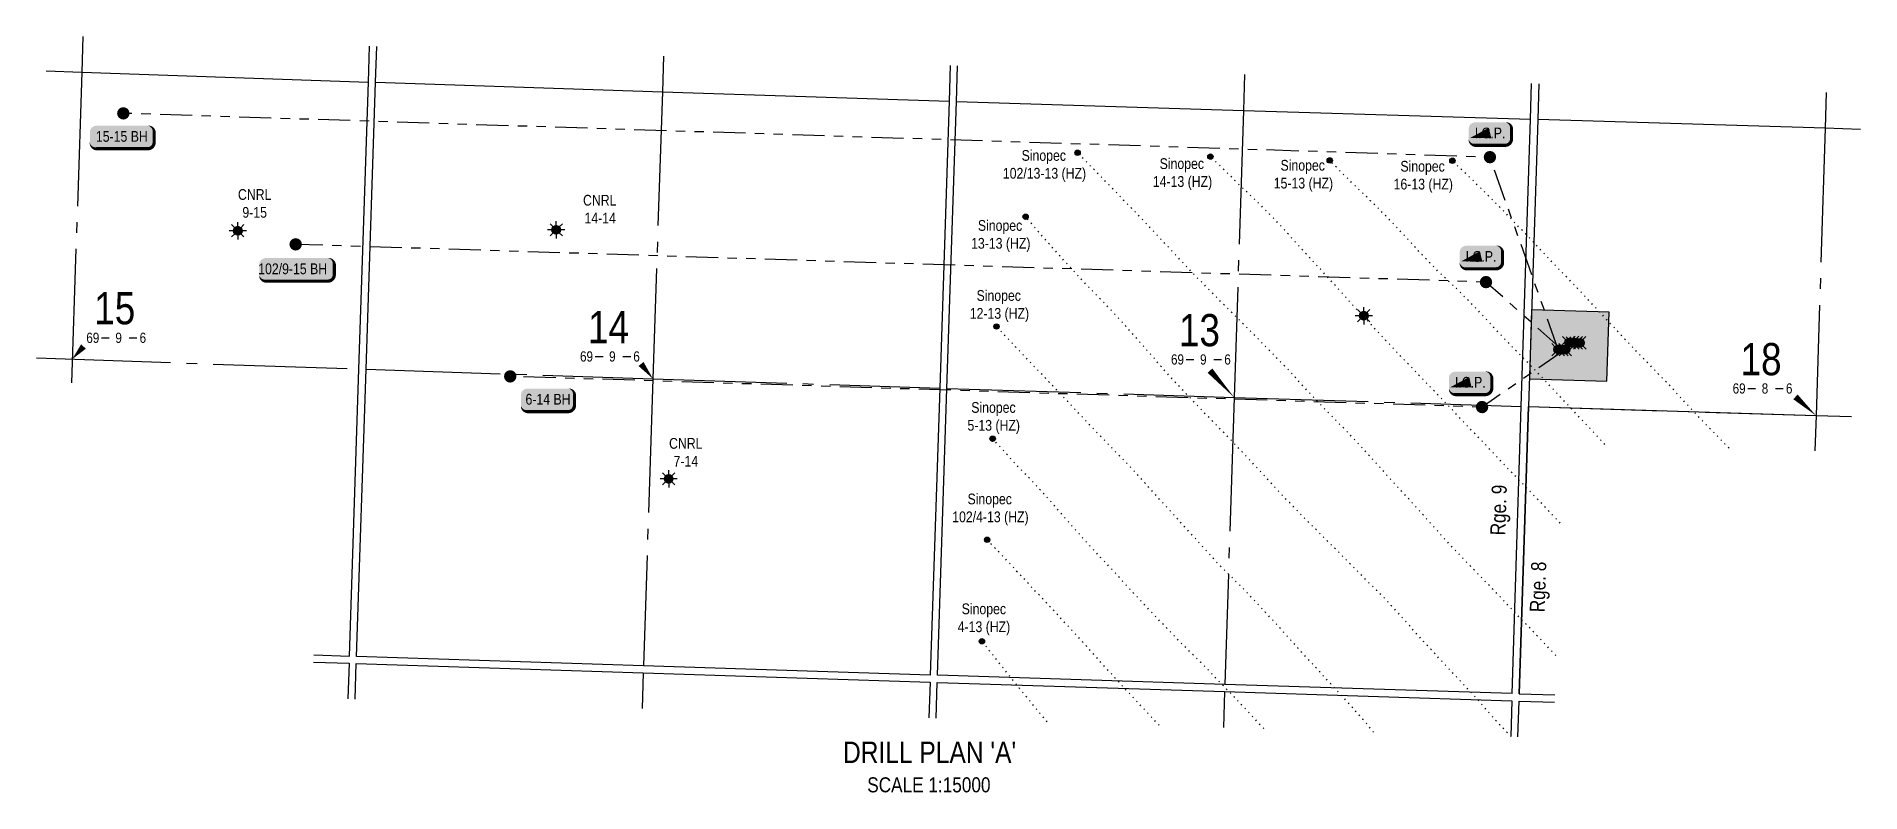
# Model space of a CAD drawing. Extents: x 353684 to 362846, y 6089656 to 6096169.
# Drawn here: x 355658 to 357359, y 6095331 to 6096037 of the extents above; entities that cross this region are included whole.
import ezdxf
from ezdxf.enums import TextEntityAlignment as Align

# ---------------------------------------------------------------- set-up
doc = ezdxf.new("R2010")
doc.units = 0
doc.header["$LTSCALE"] = 5
for name, pattern in [('foc-DOT', [1, 0.2, -0.8]), ('foc-DRILLPATH', [14.75, 6, -1.75, 1.75, -1.75, 1.75, -1.75]), ('foc-QUARTERLINE', [33, 25, -3, 2, -3])]:
    doc.linetypes.add(name, pattern=pattern)
for name, color, linetype in [('10', 1, 'Continuous'), ('9', 3, 'Continuous'), ('ABADATA-DRILL', 8, 'foc-DOT'), ('ABADATA-DRILL-T', 8, 'Continuous'), ('AS-DRILL-T', 8, 'Continuous'), ('CG-NOTES', 7, 'Continuous'), ('D-TXT', 6, 'Continuous'), ('DETAIL-T', 7, 'Continuous'), ('DRILL-T', 8, 'Continuous'), ('L-BD', 7, 'Continuous'), ('L-MON', 1, 'Continuous'), ('L-QSEC', 8, 'foc-QUARTERLINE'), ('L-SEC', 7, 'Continuous'), ('L-SECLBL', 7, 'Continuous'), ('P-PDRILLPATH', 12, 'foc-DRILLPATH'), ('P-PROPOSED', 10, 'Continuous'), ('P-PROPOSED-H', 21, 'Continuous')]:
    doc.layers.add(name, color=color, linetype=linetype)
doc.styles.add('80', font='ARIALN.TTF', dxfattribs={"height": 10})
doc.styles.add('80CG', font='ARIALN.TTF', dxfattribs={"height": 10})
doc.styles.add('80L', font='ARIALN.TTF', dxfattribs={"height": 10})
doc.styles.add('SIMPLEX', font='ARIALN.TTF')

msp = doc.modelspace()

# ---------------------------------------------------------------- texts
at = {"layer": 'ABADATA-DRILL-T', "char_height": 9.99740609999999, "attachment_point": 1, "style": '80L'}
for s, insert in [('\\pi7.339;CNRL\\P\\pi11.441;9-15', (355838.5888676302, 6095894.409582946)), ('\\pi7.339;CNRL\\P\\pi8.6859;14-14', (356160.3925191129, 6095889.056247847)), ('\\pi7.339;CNRL\\P\\pi11.519;7-14', (356240.6433355852, 6095662.205787308))]:
    msp.add_mtext_dynamic_manual_height_columns(s, width=44.86807639836289, gutter_width=150, heights=[0], dxfattribs=dict(at, insert=insert))
at = {"layer": 'D-TXT', "color": 3, "char_height": 13.99636853999998, "attachment_point": 1, "rotation": 88.17081846315209, "style": '80L'}
for s, width, insert in [('Rge. 9', 73.75525529776192, (357013.8218676284, 6095571.635285751)), ('Rge. 8', 63.86109320252277, (357050.6020921165, 6095499.903077564))]:
    msp.add_mtext_dynamic_manual_height_columns(s, width=width, gutter_width=47.5, heights=[0], dxfattribs=dict(at, insert=insert))
at = {"layer": 'DETAIL-T', "color": 3, "insert": (356376.6388766065, 6095378.950335599), "char_height": 19.99481219999998, "width": 225.7756184848588, "attachment_point": 1, "style": '80CG'}
msp.add_mtext("\\pi33.55;DRILL PLAN 'A'\\P\\pi56.153;{\\H0.7x;SCALE 1:15000}", dxfattribs=at)
at = {"layer": 'DRILL-T', "char_height": 9.99740609999999, "attachment_point": 1, "style": '80L'}
for s, width, insert in [('\\pi18.159;Sinopec\\P\\pi0.67374;102/13-13 (HZ)', 77.07817189631524, (356558.6014468571, 6095930.850205915)), ('\\pi7.0096;Sinopec\\P\\pi0.67085;14-13 (HZ)', 54.77939972714781, (356698.4999146413, 6095923.186234771)), ('\\pi7.0096;Sinopec\\P\\pi0.67085;15-13 (HZ)', 54.77939972714781, (356811.2488072377, 6095921.664537323)), ('\\pi7.0096;Sinopec\\P\\pi0.67085;16-13 (HZ)', 54.77939972714781, (356923.032137106, 6095920.734668179)), ('\\pi9.3563;Sinopec\\P\\pi3.0176;13-13 (HZ)', 59.47281778019564, (356526.6297489664, 6095865.502496431)), ('\\pi7.0096;Sinopec\\P\\pi0.67085;12-13 (HZ)', 54.77939972714781, (356527.7394821612, 6095800.163006771)), ('\\pi3.8305;Sinopec\\P\\pi0.29113;5-13 (HZ)', 48.42114533644812, (356525.980981868, 6095695.697089802)), ('\\pi14.973;Sinopec\\P\\pi0.67291;102/4-13 (HZ)', 70.70709413369597, (356511.3663336892, 6095610.302474191)), ('\\pi3.8305;Sinopec\\P\\pi0.12746;4-13 (HZ)', 48.42114533644812, (356517.0518978544, 6095507.803930388))]:
    msp.add_mtext_dynamic_manual_height_columns(s, width=width, gutter_width=49.99999999999986, heights=[0], dxfattribs=dict(at, insert=insert))

# ---------------------------------------------------------------- blocks, each defined once
blk = doc.blocks.new('WC')
at = {"layer": 'L-MON'}
h = blk.add_hatch(color=255, dxfattribs=at)
h.dxf.hatch_style = 1
edge = h.paths.add_edge_path()
edge.add_arc((1e-16, -3.47e-14), 0.9, 0, 360)
at = {"layer": 'L-MON', "color": 240, "flags": 128}
for points in [[(-0.6221317521915455, 0.5029434191984639), (-1.231742929986921, 1.120400313844549)], [(0.5200624085104745, 0.6078939802747209), (1.126191209577769, 1.206321004927269)], [(-1.178786742863962, -1.184577638598091), (-0.5588098224687501, -0.5724784557627332)], [(1.15915571353878, -1.184577638598091), (0.5567817565693919, -0.5744511080601575)]]:
    blk.add_lwpolyline(points, dxfattribs=at)
at = {"layer": 'L-MON', "color": 240}
for radius in [0.8, 0.3730220647719884]:
    blk.add_circle((1e-16, -3.47e-14), radius, dxfattribs=at)
blk = doc.blocks.new('plbh')
at = {"layer": 'L-MON'}
h = blk.add_hatch(color=255, dxfattribs=at)
h.dxf.hatch_style = 1
edge = h.paths.add_edge_path()
edge.add_arc((0, 0), 1.16, 0, 360)
h = blk.add_hatch(color=256, dxfattribs=at)
h.dxf.hatch_style = 1
h.paths.add_polyline_path([(-0.96, 0, 1), (0.96, 0, 1)])
h.paths.add_polyline_path([(0.91, 0, -1), (-0.91, 0, -1)], flags=16)
h.paths.add_polyline_path([(0.4500000000000002, 0, -1), (-0.4500000000000001, 0, -1)], flags=0)
h = blk.add_hatch(color=256, dxfattribs=at)
h.dxf.hatch_style = 1
h.paths.add_polyline_path([(-0.4500000000000002, 0, 1), (0.4500000000000001, 0, 1)])
h.paths.add_polyline_path([(0.4000000000000002, 0, -1), (-0.4000000000000002, 0, -1)], flags=16)
at = {"layer": 'L-MON', "color": 240}
for radius in [0.96, 0.91, 0.4500000000000001, 0.4000000000000002]:
    blk.add_circle((0, 0), radius, dxfattribs=at)
blk = doc.blocks.new('BH-Existing')
at = {"layer": 'AS-DRILL-T'}
h = blk.add_hatch(color=256, dxfattribs=at)
h.dxf.hatch_style = 1
edge = h.paths.add_edge_path()
edge.add_arc((0, 0), 0.5, 0, 360)
blk.add_circle((0, 0), 0.5, dxfattribs=at)
blk = doc.blocks.new('GAS')
h = blk.add_hatch(color=255)
h.dxf.hatch_style = 1
edge = h.paths.add_edge_path()
edge.add_arc((0, 0), 0.9, 0, 360)
for p, q in [((-0.8077887898725749, 0), (-1.615577579628734, 0)), ((-0.5711929310346023, 0.5711929297831376), (-1.142385862069204, 1.142385861385264)), ((0, 0.8077887887338874), (0, 1.615577579286764)), ((0.5711929310309642, 0.5711929297831376), (1.142385862065566, 1.142385861385264)), ((1.615577579625096, 0), (0.8077887898689368, 0)), ((-0.5711929310346023, -0.5711929316021271), (-1.142385862069204, -1.142385863204253)), ((0, -0.8077887905528768), (0, -1.615577581105753)), ((1.142385862065566, -1.142385863204253), (0.5711929310309642, -0.5711929316021271))]:
    blk.add_line(p, q)
blk.add_circle((0, 0), 0.8000000000000003)
blk = doc.blocks.new('L-SECLBL')
at = {"layer": '9', "color": 7}
for p, q in [((-5.082139060913505, -27.83004804289613), (-12.28857354467345, -27.83004804289613)), ((20.70431141927111, -27.83004804289613), (13.49787693551116, -27.83004804289613))]:
    blk.add_line(p, q, dxfattribs=at)
at = {"layer": '10', "color": 2, "style": 'SIMPLEX'}
blk.add_attdef('SEC', text='', height=30, dxfattribs=at).set_placement((0, 0), align=Align.MIDDLE)
at = {"layer": '10', "color": 5, "style": '80L'}
blk.add_attdef('TWP', text='', height=9.5, dxfattribs=at).set_placement((-14.43410290347765, -27.36845155570791), align=Align.MIDDLE_RIGHT)
blk.add_attdef('RGE', text='', height=9.5, dxfattribs=at).set_placement((3.622123863462547, -27.36845155570791), align=Align.MIDDLE_CENTER)
blk.add_attdef('MER', text='', height=9.5, dxfattribs=at).set_placement((23.16775162027989, -27.36845155570791), align=Align.MIDDLE_LEFT)
blk = doc.blocks.new('*U69')
h = blk.add_hatch(color=254)
edge = h.paths.add_edge_path()
edge.add_line((-13.99999999999997, -11.5), (13.99999999999998, -11.5))
edge.add_arc((13.99999999999998, -5.499999999999995), 6.000000000000005, 269.9999999999999, 359.9999999999999)
edge.add_line((19.99999999999999, -5.5), (19.99999999999999, 4))
edge.add_arc((13.99999999999998, 3.999999999999992), 6.000000000000007, 7.209257277983962e-14, 90.00000000000007)
edge.add_line((13.99999999999997, 10), (-13.99999999999998, 10))
edge.add_arc((-13.99999999999998, 3.999999999999994), 6.000000000000005, 89.99999999999994, 179.9999999999999)
edge.add_line((-19.99999999999999, 4), (-19.99999999999999, -5.5))
edge.add_arc((-13.99999999999998, -5.499999999999993), 6.000000000000007, 180.0000000000001, 270.0000000000001)
at = {"color": 1, "flags": 128}
blk.add_lwpolyline([(-18.59142305957381, -4.598305933537402, 0, 10, 0), (0, 0, 5, 5, 0)], format="xyseb", dxfattribs=at)
blk.add_lwpolyline([(-13.99999999999997, -11.5, 3, 3, 0), (13.99999999999998, -11.5, 3, 3, 0.4142135623730951), (19.99999999999999, -5.5, 3, 3, 0), (19.99999999999999, 4, 3, 0, 0.4142135623730951), (13.99999999999997, 10, 0, 0, 0), (-13.99999999999998, 10, 0, 0, 0.4142135623730951), (-19.99999999999999, 4, 0, 0, 0), (-19.99999999999999, -5.5, 0, 3, 0.4142135623730951)], format="xyseb", close=True, dxfattribs=at)
at = {"color": 1, "style": '80'}
blk.add_attdef('ENTER_TEXT_001', (-35.98567530695772, -4.996589358799454), '', height=10, dxfattribs=at)
blk = doc.blocks.new('*U71')
h = blk.add_hatch(color=254)
edge = h.paths.add_edge_path()
edge.add_line((-23.99999999999998, -11.5), (23.99999999999998, -11.5))
edge.add_arc((23.99999999999998, -5.499999999999993), 6.000000000000007, 269.9999999999999, 359.9999999999999)
edge.add_line((29.99999999999999, -5.5), (29.99999999999999, 4))
edge.add_arc((23.99999999999998, 3.999999999999993), 6.000000000000007, 6.361109362927026e-14, 90.00000000000006)
edge.add_line((23.99999999999998, 10), (-23.99999999999998, 10))
edge.add_arc((-23.99999999999998, 3.999999999999993), 6.000000000000007, 89.99999999999993, 179.9999999999999)
edge.add_line((-29.99999999999999, 4), (-29.99999999999999, -5.5))
edge.add_arc((-23.99999999999998, -5.499999999999993), 6.000000000000007, 180.0000000000001, 270.0000000000001)
at = {"color": 1, "flags": 128}
blk.add_lwpolyline([(-23.99999999999998, -11.5, 3, 3, 0), (23.99999999999998, -11.5, 3, 3, 0.4142135623730951), (29.99999999999999, -5.5, 3, 3, 0), (29.99999999999999, 4, 3, 0, 0.4142135623730951), (23.99999999999998, 10, 0, 0, 0), (-23.99999999999998, 10, 0, 0, 0.4142135623730951), (-29.99999999999999, 4, 0, 0, 0), (-29.99999999999999, -5.5, 0, 3, 0.4142135623730951)], format="xyseb", close=True, dxfattribs=at)
blk.add_lwpolyline([(-21.11037656600114, -10.18818087725572, 0, 9.999999999999998, 0), (0, 0, 4.999999999999999, 4.999999999999999, 0)], format="xyseb", dxfattribs=at)
at = {"color": 1, "style": '80'}
blk.add_attdef('ENTER_TEXT_001', (-35.98567530695772, -4.996589358799454), '', height=10, dxfattribs=at)
blk = doc.blocks.new('*U83')
h = blk.add_hatch(color=254)
edge = h.paths.add_edge_path()
edge.add_line((-28.99999999999998, -11.5), (28.99999999999998, -11.5))
edge.add_arc((28.99999999999999, -5.499999999999993), 6.000000000000007, 269.9999999999999, 359.9999999999999)
edge.add_line((34.99999999999999, -5.5), (34.99999999999999, 4))
edge.add_arc((28.99999999999999, 3.999999999999993), 6.000000000000007, 6.361109362927026e-14, 90.00000000000007)
edge.add_line((28.99999999999998, 10), (-28.99999999999998, 10))
edge.add_arc((-28.99999999999999, 3.999999999999993), 6.000000000000007, 89.99999999999993, 179.9999999999999)
edge.add_line((-34.99999999999999, 4), (-34.99999999999999, -5.5))
edge.add_arc((-28.99999999999999, -5.499999999999993), 6.000000000000007, 180, 270.0000000000001)
at = {"color": 1, "flags": 128}
blk.add_lwpolyline([(-28.99999999999998, -11.5, 3, 3, 0), (28.99999999999998, -11.5, 3, 3, 0.4142135623730951), (34.99999999999999, -5.5, 3, 3, 0), (34.99999999999999, 4, 3, 0, 0.4142135623730951), (28.99999999999998, 10, 0, 0, 0), (-28.99999999999998, 10, 0, 0, 0.4142135623730951), (-34.99999999999999, 4, 0, 0, 0), (-34.99999999999999, -5.5, 0, 3, 0.4142135623730951)], format="xyseb", close=True, dxfattribs=at)
blk.add_lwpolyline([(-21.11037656600114, -10.18818087725572, 0, 9.999999999999998, 0), (0, 0, 4.999999999999999, 4.999999999999999, 0)], format="xyseb", dxfattribs=at)
at = {"color": 1, "style": '80'}
blk.add_attdef('ENTER_TEXT_001', (-35.98567530695772, -4.996589358799454), '', height=10, dxfattribs=at)
blk = doc.blocks.new('*U70')
h = blk.add_hatch(color=254)
edge = h.paths.add_edge_path()
edge.add_line((-18.99999999999998, -11.5), (18.99999999999998, -11.5))
edge.add_arc((18.99999999999998, -5.499999999999993), 6.000000000000007, 269.9999999999999, 359.9999999999999)
edge.add_line((24.99999999999999, -5.5), (24.99999999999999, 4))
edge.add_arc((18.99999999999998, 3.999999999999993), 6.000000000000007, 6.361109362927026e-14, 90.00000000000006)
edge.add_line((18.99999999999998, 10), (-18.99999999999998, 10))
edge.add_arc((-18.99999999999998, 3.999999999999993), 6.000000000000007, 89.99999999999993, 179.9999999999999)
edge.add_line((-24.99999999999999, 4), (-24.99999999999999, -5.5))
edge.add_arc((-18.99999999999998, -5.499999999999993), 6.000000000000007, 180.0000000000001, 270.0000000000001)
at = {"color": 1, "flags": 128}
blk.add_lwpolyline([(-18.99999999999998, -11.5, 3, 3, 0), (18.99999999999998, -11.5, 3, 3, 0.4142135623730951), (24.99999999999999, -5.5, 3, 3, 0), (24.99999999999999, 4, 3, 0, 0.4142135623730951), (18.99999999999998, 10, 0, 0, 0), (-18.99999999999998, 10, 0, 0, 0.4142135623730951), (-24.99999999999999, 4, 0, 0, 0), (-24.99999999999999, -5.5, 0, 3, 0.4142135623730951)], format="xyseb", close=True, dxfattribs=at)
blk.add_lwpolyline([(-21.11037656600114, -10.18818087725572, 0, 9.999999999999998, 0), (0, 0, 4.999999999999999, 4.999999999999999, 0)], format="xyseb", dxfattribs=at)
at = {"color": 1, "style": '80'}
blk.add_attdef('ENTER_TEXT_001', (-35.98567530695772, -4.996589358799454), '', height=10, dxfattribs=at)

# ---------------------------------------------------------------- hatches: boundary and pattern name
at = {"layer": 'P-PROPOSED-H'}
h = msp.add_hatch(color=256, dxfattribs=at)
h.dxf.hatch_style = 1
h.paths.add_polyline_path([(357050.4098081787, 6095717.364463585), (357122.5884941486, 6095715.087343013), (357124.6207423726, 6095779.571921618), (357052.4420564032, 6095781.849042192)])

# ---------------------------------------------------------------- linework, layer by layer
at = {"layer": 'ABADATA-DRILL', "flags": 128}
for points in [[(357075.1018511712, 6095459.326639492), (357073.9290660635, 6095460.556692815), (357069.4727405937, 6095465.192683618), (357064.9900708208, 6095469.839510731), (357060.5437434267, 6095474.475213669), (357056.105431489, 6095479.153996631), (357051.6804590787, 6095483.832333578), (357047.2418217897, 6095488.501133458), (357042.7899838939, 6095493.17367087), (357038.3415645583, 6095497.849418151), (357033.9029469172, 6095502.518224171), (357029.467981095, 6095507.196914284), (357025.0357129411, 6095511.855450971), (357020.583866069, 6095516.528024833), (357016.261824029, 6095521.086425983), (357011.7993688937, 6095525.739283575), (357007.1786344743, 6095530.450491432), (357002.6542118451, 6095535.041909157), (356998.194978757, 6095539.691368393), (356993.7528992074, 6095544.35692718), (356989.2910698621, 6095549.029773106), (356984.8585001317, 6095553.678354478), (356980.3894555887, 6095558.334754887), (356975.9870619162, 6095562.989050475), (356971.6074823194, 6095567.732689914), (356967.3421407938, 6095572.502740682), (356963.084924242, 6095577.319244556), (356958.7733413156, 6095582.104045726), (356954.434061411, 6095586.856407491), (356950.076707897, 6095591.66938278), (356941.4899844626, 6095601.231241056), (356937.21014576, 6095605.965099471), (356932.854320926, 6095610.721287148), (356928.4829652811, 6095615.407973427), (356924.0940235583, 6095620.171888426), (356919.7581875173, 6095624.927519272), (356915.4302632036, 6095629.722854256), (356911.1464999329, 6095634.543523827), (356906.8590957557, 6095639.354263311), (356902.5532346523, 6095644.108920817), (356898.174082294, 6095648.865852739), (356889.4563642576, 6095658.291788818), (356885.1020702113, 6095662.991250494), (356880.6872045828, 6095667.67264845), (356876.2263874395, 6095672.272114692), (356871.7253881734, 6095676.866157592), (356867.2053209069, 6095681.490817064), (356862.7004757185, 6095686.068308171), (356858.2062361644, 6095690.665484319), (356853.7340728519, 6095695.328677823), (356849.3217064725, 6095699.983260263), (356844.9246346874, 6095704.700771991), (356840.5644065943, 6095709.423767528), (356836.221717666, 6095714.172944825), (356831.8793939603, 6095718.935376714), (356827.5099253497, 6095723.682021432), (356823.0753679541, 6095728.3740364), (356818.5719895749, 6095732.998177736), (356814.0846179894, 6095737.601814979), (356809.6001747512, 6095742.191972963), (356805.0952202129, 6095746.766133236), (356800.5575500512, 6095751.361361211), (356796.0561260019, 6095755.942046418), (356791.5644791895, 6095760.515789737), (356787.0266154035, 6095765.104350368), (356782.4452219211, 6095769.68756044), (356777.8759337853, 6095774.230419937), (356773.3501226245, 6095778.778587775), (356768.7942408116, 6095783.32431629), (356759.6875563156, 6095792.36565484), (356755.1765687488, 6095796.95999671), (356750.711364551, 6095801.526274533), (356746.1725552373, 6095806.084785733), (356741.6475115183, 6095810.656272826), (356737.2522645727, 6095815.220321668), (356728.3802164159, 6095824.511025119), (356723.9346242638, 6095829.170012651), (356719.6565184184, 6095833.747003037), (356715.3606282614, 6095838.394623501), (356710.9738796137, 6095843.121819356), (356706.6708976573, 6095847.756293719), (356702.2927798496, 6095852.439884244), (356697.9702285277, 6095857.088301948), (356693.5787708375, 6095861.772310569), (356689.1817946003, 6095866.386425299), (356684.7557733061, 6095871.031440825), (356680.3468007408, 6095875.58256531), (356675.8455659983, 6095880.169955526), (356671.42596289, 6095884.701441102), (356666.9556870245, 6095889.317826571), (356662.5286096803, 6095893.929576857), (356658.1373468105, 6095898.513467385), (356653.6774572583, 6095903.142927874), (356644.6345436346, 6095912.302306476), (356640.1089567191, 6095916.85707536), (356635.5908649578, 6095921.438346533), (356632.650920412, 6095924.452435362), (356628.9602705539, 6095928.303952103)], [(357079.0472701013, 6095582.867711295), (357076.2004342452, 6095585.842337095), (357071.7136836788, 6095590.465943787), (357067.3139945733, 6095595.100165337), (357062.9070345139, 6095599.821308915), (357058.4823839454, 6095604.509657028), (357054.043327869, 6095609.165105536), (357049.5563985416, 6095613.782072689), (357045.0599776088, 6095618.415986246), (357040.5984505972, 6095623.098845271), (357036.1400453053, 6095627.774901032), (357031.6648820685, 6095632.448200134), (357027.2155211404, 6095637.093967388), (357022.7949106224, 6095641.698819643), (357018.3395214662, 6095646.364815781), (357013.9210826646, 6095651.039637875), (357009.5760720519, 6095655.715444474), (357005.2035571984, 6095660.365486614), (357000.6936150572, 6095664.993184595), (356996.18666685, 6095669.610742699), (356991.7439918718, 6095674.256340116), (356987.3493084566, 6095678.943746115), (356982.9594205079, 6095683.677674828), (356978.5487055772, 6095688.385627503), (356974.089797054, 6095693.045014406), (356969.5996325607, 6095697.665394058), (356965.1095598245, 6095702.289126581), (356960.6473867671, 6095706.952002614), (356956.2380165868, 6095711.596508848), (356951.7990857215, 6095716.255296592), (356947.3370372836, 6095720.921479336), (356942.861133146, 6095725.571413456), (356938.3871224136, 6095730.174641193), (356933.9230571787, 6095734.777529994), (356929.5019410829, 6095739.472425163), (356925.1057163534, 6095744.216581226), (356920.7043668216, 6095748.904194118), (356916.262627418, 6095753.57978132), (356911.8680517112, 6095758.270511124), (356907.4939780831, 6095762.977269487), (356903.0867215019, 6095767.688440081), (356898.6723490047, 6095772.386488284), (356894.3525010587, 6095776.908147147), (356889.8629595503, 6095781.548483414), (356885.5253297446, 6095786.247470065), (356881.2683137658, 6095791.070595177), (356876.9976757847, 6095795.884145392), (356872.7132679682, 6095800.684821775), (356868.4273998155, 6095805.438823113), (356864.1082217577, 6095810.193900237), (356859.7881990486, 6095814.922291089), (356855.4670145027, 6095819.614057351), (356851.1134971632, 6095824.336862504), (356846.7755385611, 6095829.025813694), (356842.4366720535, 6095833.684776958), (356838.1410042981, 6095838.339072265), (356833.854505419, 6095843.07312171), (356829.6213976725, 6095847.808784964), (356825.3582439586, 6095852.542079533), (356821.0999438429, 6095857.218548938), (356816.7802353209, 6095861.956905267), (356812.4568556079, 6095866.578721218), (356807.9898111318, 6095871.191699623), (356803.4607768073, 6095875.743306318), (356798.8595980472, 6095880.227110062), (356794.2234082419, 6095884.658667328), (356789.5377621434, 6095889.108450123), (356784.9564458733, 6095893.481602537), (356780.3318301404, 6095897.96280245), (356775.7546972923, 6095902.469228361), (356771.1910906852, 6095906.981845106), (356766.6069744193, 6095911.47846517), (356762.0055891472, 6095915.955607177), (356756.71332282, 6095921.051530466), (356752.864185834, 6095924.74126542)], [(357120.763148171, 6095656.249960657), (357119.8714661147, 6095657.22436211), (357115.497195136, 6095661.924494097), (357111.0594065704, 6095666.619935899), (357106.6144404337, 6095671.298915659), (357102.2164277849, 6095675.986406134), (357097.8393621289, 6095680.703314195), (357093.474851367, 6095685.396452133), (357089.0811374259, 6095690.113842647), (357084.712571086, 6095694.78375164), (357080.3146745227, 6095699.474576595), (357075.8802230231, 6095704.169917005), (357071.4548090864, 6095708.834954469), (357067.0301412688, 6095713.523294587), (357062.6209989104, 6095718.174518154), (357058.1721626159, 6095722.836964852), (357053.7065669849, 6095727.496580433), (357049.2470188374, 6095732.135973531), (357044.7637204683, 6095736.762846461), (357040.2298148653, 6095741.371259443), (357035.6878853524, 6095745.936585461), (357031.1905330034, 6095750.540526651), (357026.7837503081, 6095755.161613131), (357022.359613154, 6095759.866638776), (357017.9661917795, 6095764.594014653), (357013.599736708, 6095769.330570424), (357009.23693309, 6095774.077009813), (357004.8370461709, 6095778.811278734), (357000.3910270203, 6095783.456936484), (356995.9045998416, 6095787.983844929), (356991.3382979892, 6095792.51661192), (356986.7859458359, 6095797.068884538), (356982.2977346606, 6095801.539137012), (356977.7120378601, 6095805.985815313), (356973.0489880747, 6095810.411546555), (356968.3679075653, 6095814.794473117), (356963.8002202515, 6095819.17718576), (356959.3565647023, 6095823.686038428), (356954.9174313676, 6095828.338159746), (356950.5236577252, 6095832.948835663), (356946.1217969615, 6095837.619844921), (356941.7915743142, 6095842.341856549), (356937.4622730993, 6095847.093957854), (356928.7480079832, 6095856.523060297), (356924.3324865564, 6095861.184478953), (356917.6577961187, 6095868.131499065), (356915.429210417, 6095870.436160992), (356910.9003827563, 6095874.994398605), (356906.4076680954, 6095879.428110818), (356901.9056981952, 6095883.885444745), (356897.3015027518, 6095888.379385668), (356892.6795718339, 6095892.840498509), (356888.0571583483, 6095897.284938009), (356883.5001921987, 6095901.690668693), (356874.3856963508, 6095910.695557118), (356864.1301089369, 6095921.167091952)], [(357236.5211754016, 6095652.653291672), (357232.5537553873, 6095656.817150515), (357228.0885928374, 6095661.490115024), (357223.5823020842, 6095666.127683363), (357219.0544279577, 6095670.715911183), (357214.5440630123, 6095675.330252604), (357210.0977114273, 6095679.965931942), (357205.6860780058, 6095684.64388384), (357201.3082548329, 6095689.337447048), (357196.9379365453, 6095694.057439474), (357192.56762509, 6095698.777445876), (357188.2042060198, 6095703.503855705), (357183.8408579832, 6095708.233655424), (357179.4298309513, 6095712.931570771), (357174.9577957679, 6095717.598098602), (357170.504591469, 6095722.227295339), (357166.0216147332, 6095726.864131661), (357161.5083158567, 6095731.491920992), (357157.0073216939, 6095736.086001159), (357152.5349284575, 6095740.635758827), (357148.0558108047, 6095745.289125355), (357143.6144651984, 6095749.978021862), (357139.17327511, 6095754.670268919), (357134.7493394924, 6095759.381917407), (357130.3690282266, 6095764.102219899), (357126.0221469637, 6095768.824817518), (357121.6462115277, 6095773.578344045), (357117.2763254861, 6095778.311684908), (357112.8860358481, 6095783.032286559), (357108.4917490682, 6095787.733021277), (357104.0781387724, 6095792.454391398), (357099.6886596744, 6095797.094941022), (357095.2523277856, 6095801.730309842), (357090.8841647928, 6095806.306809593), (357086.4371856193, 6095810.922500063), (357081.9857441817, 6095815.501671521), (357077.5219070303, 6095820.111207547), (357073.1010792918, 6095824.709407492), (357068.7569777604, 6095829.308526849), (357064.3985283502, 6095833.981429281), (357060.009992172, 6095838.651997455), (357055.5948838912, 6095843.326690434), (357051.1759488216, 6095847.984889306), (357046.7371166435, 6095852.646964173), (357042.3178545475, 6095857.295142739), (357037.8787191094, 6095861.947270911), (357033.4810881689, 6095866.5414115), (357029.0831452722, 6095871.125553723), (357024.6158842811, 6095875.731847033), (357020.1146798893, 6095880.319225802), (357015.5684707729, 6095884.854707418), (357010.9981066968, 6095889.364208032), (357006.4512731296, 6095893.8796577), (357001.9018392563, 6095898.418554298), (356997.3656144521, 6095902.846945701), (356992.7568760327, 6095907.197625739), (356988.0662333082, 6095911.59420924), (356982.8357013144, 6095916.638108629), (356978.5558433079, 6095920.841659389)], [(357033.4119784562, 6095383.664210804), (357029.8670198896, 6095387.072584609), (357025.4085263505, 6095391.745333754), (357021.0046685113, 6095396.459719052), (357016.6587538727, 6095401.212294054), (357012.448476534, 6095406.037302133), (357008.325673138, 6095410.886233754), (357004.1508503002, 6095415.776810262), (356999.8772692172, 6095420.603832551), (356995.5142565055, 6095425.343581825), (356991.0932514241, 6095430.041831651), (356986.6679500526, 6095434.710201866), (356982.2495229513, 6095439.385012663), (356977.8554588771, 6095444.092397734), (356973.5020193258, 6095448.818550511), (356969.1417167293, 6095453.538216786), (356964.7651407, 6095458.271778294), (356960.3716112, 6095462.995833573), (356955.9713262375, 6095467.716777245), (356951.6047732883, 6095472.449951346), (356947.2921581353, 6095477.20150579), (356943.0015101281, 6095482.015703191), (356938.7310702198, 6095486.835915852), (356934.4576052293, 6095491.666223939), (356930.1667655056, 6095496.47378682), (356925.8551980567, 6095501.258600034), (356921.5219524704, 6095505.990811727), (356917.1112307145, 6095510.698702951), (356912.6150240233, 6095515.339320742), (356908.0777793557, 6095519.841129097), (356903.553215371, 6095524.322503477), (356898.9772353343, 6095528.865592267), (356894.4311279862, 6095533.404366873), (356889.9089813536, 6095537.96240154), (356885.3800566018, 6095542.517289262), (356880.8594937152, 6095547.125305545), (356876.3861863312, 6095551.751802029), (356871.8979819964, 6095556.328786241), (356867.2593234536, 6095560.893839475), (356862.6421179099, 6095565.398125881), (356853.5438860672, 6095574.495911445), (356849.0306736016, 6095579.020277505), (356844.4622958991, 6095583.593116019), (356839.9033979774, 6095588.148963151), (356835.3856313066, 6095592.740189166), (356830.9130689939, 6095597.390049998), (356826.4823513367, 6095601.991892455), (356821.9862510671, 6095606.635814894), (356817.5582243159, 6095611.324278316), (356813.203044949, 6095616.100487092), (356808.8535494707, 6095620.846497701), (356800.1468806882, 6095630.305434484), (356795.7795735092, 6095635.015306198), (356791.4039374888, 6095639.672115091), (356786.9788794776, 6095644.347146533), (356782.5672245547, 6095649.025105386), (356778.1758602346, 6095653.712379098), (356773.7753509818, 6095658.426686407), (356764.9003999457, 6095667.730789137), (356760.3786485767, 6095672.302162511), (356754.4498352222, 6095678.258545734), (356749.8079960471, 6095683.040444819), (356746.9196787145, 6095686.106298911), (356742.5080365021, 6095690.784202858), (356738.0415183161, 6095695.413836145), (356733.5446742211, 6095700.034430983), (356729.068463172, 6095704.674389398), (356720.2286866895, 6095714.037500648), (356715.9056688069, 6095718.775986338), (356711.63344656, 6095723.539588515), (356707.3990273504, 6095728.338670815), (356703.21407839, 6095733.226239911), (356699.0321433878, 6095738.103703003), (356694.7792061501, 6095742.950079096), (356690.5391575489, 6095747.782655547), (356682.0845943709, 6095757.410430132), (356677.8207167254, 6095762.22706795), (356673.586881062, 6095766.939449386), (356669.2523915987, 6095771.631605948), (356664.9231999617, 6095776.387009901), (356660.6381897366, 6095781.16770329), (356656.2024648854, 6095785.823052618), (356651.6676244498, 6095790.401483259), (356647.159538509, 6095794.982413065), (356642.7362860892, 6095799.503956296), (356638.3659379825, 6095804.010529767), (356633.9470945473, 6095808.672019036), (356629.587514593, 6095813.415035364), (356625.3021427515, 6095818.078958175), (356620.961919892, 6095822.801336718), (356616.732358411, 6095827.436882328), (356612.4321190181, 6095832.158006949), (356608.1527035668, 6095836.9051309), (356603.9022422318, 6095841.724729063), (356594.3857453094, 6095852.473124163), (356591.1293294823, 6095856.134181297), (356586.9406447409, 6095861.008536554), (356580.5121118604, 6095868.678156557)], [(356905.023042739, 6095387.766798808), (356903.5030306039, 6095389.527242462), (356899.384217691, 6095394.502758055), (356895.2410090551, 6095399.445691787), (356891.0193253027, 6095404.331113721), (356886.7801340414, 6095409.190342581), (356882.5653913764, 6095413.978833114), (356878.2233917015, 6095418.751272168), (356873.8056086433, 6095423.446107524), (356869.3921995108, 6095428.174115419), (356865.0193945493, 6095432.920851821), (356860.6688539324, 6095437.633558194), (356856.3118751791, 6095442.353128524), (356851.9678967135, 6095447.06227586), (356847.6242440872, 6095451.781449491), (356843.278202885, 6095456.530669934), (356838.9495531935, 6095461.302698898), (356834.6175621046, 6095466.074885514), (356830.3114993384, 6095470.822835769), (356825.9831670946, 6095475.604881979), (356821.6721188774, 6095480.406361833), (356817.3623329435, 6095485.24786881), (356813.0476298933, 6095490.039470364), (356808.6714968903, 6095494.786347955), (356804.2642252473, 6095499.497483796), (356799.8438175442, 6095504.215698005), (356795.4892146189, 6095508.905210404), (356791.1431874238, 6095513.654450679), (356786.748828246, 6095518.351830993), (356782.2076255626, 6095522.940509709), (356777.6140394217, 6095527.454110156), (356773.0305708314, 6095531.970706794), (356768.4370823628, 6095536.487638949), (356763.8397396846, 6095540.988005286), (356759.3633111562, 6095545.621278378), (356755.0308178747, 6095550.376773176), (356750.7354697254, 6095555.147725319), (356746.4334747589, 6095559.918977874), (356742.105647641, 6095564.717648486), (356737.7870030138, 6095569.489386658), (356733.4551365705, 6095574.264828023), (356729.126265936, 6095579.030239151), (356724.8007276868, 6095583.795483475), (356720.4816611328, 6095588.55389015), (356716.1293642045, 6095593.31667711), (356711.7905125782, 6095598.082351988), (356707.4482131469, 6095602.844847397), (356703.1231125568, 6095607.623436996), (356698.8384000049, 6095612.414075051), (356694.5473375681, 6095617.214952687), (356690.2292965387, 6095622.006684547), (356685.9075063216, 6095626.785149546), (356681.5787482199, 6095631.553865881), (356677.2556079075, 6095636.182321088), (356672.7879058619, 6095640.775326379), (356668.2868035284, 6095645.366037583), (356663.8058881263, 6095649.962799318), (356659.3224828377, 6095654.586308656), (356654.8878911197, 6095659.171594118), (356650.4146095036, 6095663.798112652), (356646.0496570237, 6095668.371211476), (356641.7062978063, 6095672.993635084), (356637.2982883223, 6095677.681435315), (356632.9384732435, 6095682.31105905), (356628.527342009, 6095687.005669827), (356624.1615023124, 6095691.655486234), (356619.7888854182, 6095696.302193063), (356615.3918905645, 6095700.916286237), (356611.0028142484, 6095705.463470162), (356606.5614402528, 6095710.045642495), (356602.115743954, 6095714.701282512), (356597.6980437528, 6095719.399434411), (356593.2890073103, 6095724.053928233), (356588.8360986762, 6095728.693138744), (356584.4027779389, 6095733.318409225), (356579.984462985, 6095737.996593441), (356575.5631248014, 6095742.684837635), (356571.1310627197, 6095747.350091066), (356566.7731034089, 6095751.932948116), (356562.3574767501, 6095756.590984161), (356557.4398658415, 6095761.828496049), (356553.3492252951, 6095766.216172568)], [(356802.7009117882, 6095391.036690129), (356800.0146616782, 6095393.976278258), (356793.882703824, 6095400.650417347), (356787.735192071, 6095407.255070759), (356781.5249734743, 6095413.774965428), (356775.2668716557, 6095420.256326995), (356769.018725616, 6095426.737436744), (356762.7811275045, 6095433.234831593), (356756.5747728259, 6095439.771273677), (356750.3852838179, 6095446.313850156), (356744.0579936439, 6095452.717385452), (356737.6200820527, 6095458.997717155), (356731.119711059, 6095465.306654438), (356724.7403609199, 6095471.645163065), (356718.4969329075, 6095478.169416019), (356712.2821453864, 6095484.756147767), (356706.0011320412, 6095491.251629418), (356699.7348055618, 6095497.789953746), (356693.5577301745, 6095504.408863267), (356687.3496263222, 6095510.995384844), (356681.1316357234, 6095517.585555173), (356674.9409209951, 6095524.1948525), (356668.8764498648, 6095530.893571631), (356662.8535039975, 6095537.640954018), (356656.6801926572, 6095544.273090482), (356650.4107420151, 6095550.818166272), (356644.2374346008, 6095557.450322567), (356638.1540788105, 6095564.079589074), (356632.108621916, 6095570.747648697), (356626.1284996493, 6095577.477008396), (356620.1825016934, 6095584.231991602), (356614.3050591594, 6095591.04482945), (356608.4243854663, 6095597.861100553), (356602.4819414194, 6095604.622619152), (356596.4261869848, 6095611.281035922), (356590.3328332916, 6095617.910617313), (356584.1734410339, 6095624.455554426), (356577.9008240648, 6095630.900731021), (356571.7106919767, 6095637.423287419), (356565.6511761775, 6095644.068488526), (356559.5918857221, 6095650.720354506), (356553.5712980119, 6095657.330914935), (356549.7654664351, 6095661.526846888)], [(356705.146676717, 6095394.154214606), (356701.0217969719, 6095398.505516561), (356694.8507789827, 6095405.104195367), (356688.6975042287, 6095411.735743872), (356682.5136878941, 6095418.351518937), (356676.3171887808, 6095424.987699408), (356670.1404600542, 6095431.616631037), (356664.0261057493, 6095438.213563612), (356657.9665285447, 6095444.855431801), (356651.9381758487, 6095451.536344294), (356645.9545088081, 6095458.259173495), (356639.9872181597, 6095464.971519425), (356633.9859516982, 6095471.664897575), (356627.9394885721, 6095478.299688291), (356621.8387614975, 6095484.906176512), (356615.7077304279, 6095491.503640675), (356609.5766037623, 6095498.097757829), (356603.4520162629, 6095504.688315327), (356597.2898496272, 6095511.250074214), (356591.1034149139, 6095517.78257109), (356584.9444717208, 6095524.340905103), (356578.8395572647, 6095530.920846921), (356572.7635804404, 6095537.466516377), (356566.5968670117, 6095544.095120098), (356560.4482310433, 6095550.663109917), (356554.2550176625, 6095557.192504195), (356548.5472759431, 6095563.149529275), (356544.62093317, 6095567.225900047)], [(356600.758533756, 6095397.490129134), (356599.5478099345, 6095398.86542543), (356595.3258306613, 6095403.711646613), (356591.2097710908, 6095408.637934444), (356587.1654484192, 6095413.618619431), (356583.0673034653, 6095418.584374912), (356578.9688429453, 6095423.540093313), (356574.9022659931, 6095428.554827062), (356570.8826547582, 6095433.578089885), (356566.8629216444, 6095438.598027947), (356562.8364303551, 6095443.614816968), (356558.8131667056, 6095448.628173809), (356554.8000023307, 6095453.644596946), (356550.7937136842, 6095458.667456391), (356546.7808810183, 6095463.693841755), (356544.7473284284, 6095466.246218936), (356539.7698776489, 6095472.510465861)]]:
    msp.add_lwpolyline(points, dxfattribs=at)
at = {"layer": 'L-BD', "flags": 128}
msp.add_lwpolyline([(357040.9486874692, 6095423.476803006), (357049.5073834977, 6095691.471279494), (357317.6835067925, 6095683.138891946)], dxfattribs=at)
at = {"layer": 'L-QSEC'}
for p, q in [((355701.3816585202, 6096036.841400267), (355700.2965336409, 6096003.53433097)), ((356242.8160899447, 6096018.556384882), (356241.7366120282, 6095985.25104213)), ((355700.2965336409, 6096003.53433097), (355690.188370435, 6095702.407579075)), ((356241.7366120282, 6095985.25104213), (356232.8923835639, 6095717.51761441)), ((356784.7011000562, 6096001.228852013), (356783.6277431922, 6095967.921530804)), ((357327.2476041318, 6095984.462219258), (357326.1893802607, 6095951.154371359)), ((356783.6277431922, 6095967.921530804), (356774.950797152, 6095700.085314165)), ((357326.1893802607, 6095951.154371359), (357317.6835067925, 6095683.138891946)), ((355658.0012166814, 6095736.854369537), (355958.6846352948, 6095726.554580188)), ((355965.3851198983, 6095726.333754742), (356232.8923835639, 6095717.51761441)), ((356232.8923835639, 6095717.51761441), (356224.047637155, 6095449.768507414)), ((356232.8923835638, 6095717.517614411), (356500.3941573806, 6095708.701655001)), ((356507.0950942703, 6095708.491361212), (356774.950797152, 6095700.085314165)), ((356774.950797152, 6095700.085314165), (356766.27387924, 6095432.249965769)), ((356774.9507971519, 6095700.085314165), (357042.8067131809, 6095691.679260434)), ((357049.5073768747, 6095691.471072111), (357317.6835067925, 6095683.138891946)), ((357317.6835067926, 6095683.138891946), (357316.6370005866, 6095650.164046558)), ((357317.6835067925, 6095683.138891946), (357350.6590418965, 6095682.11434848)), ((356223.8263016888, 6095443.068216566), (356222.751899351, 6095409.753894425)), ((356766.0568126817, 6095425.549649158), (356765.000074789, 6095392.241489515))]:
    msp.add_line(p, q, dxfattribs=at)
at = {"layer": 'L-SEC'}
for p, q in [((355967.5826754108, 6095994.344714663), (355968.658720934, 6096027.652096114)), ((355974.2830133953, 6095994.122273986), (355975.3590100469, 6096027.429743255)), ((355666.9915069253, 6096004.679180513), (355700.2965336409, 6096003.53433097)), ((355700.2965336409, 6096003.53433097), (355967.5826754108, 6095994.344714663)), ((356510.2841815992, 6096009.682730407), (356509.1894074799, 6095976.375960086)), ((356515.8903331145, 6095976.16956025), (356516.9851126331, 6096009.476296861)), ((355958.6846352948, 6095726.554580188), (355967.5826754108, 6095994.344714663)), ((355965.3851184867, 6095726.33371227), (355974.2830133953, 6095994.122273986)), ((355974.2830133953, 6095994.122273986), (356241.7366120282, 6095985.25104213)), ((356241.7366120282, 6095985.25104213), (356509.1894074799, 6095976.375960086)), ((357051.3658834518, 6095959.673294599), (357052.3390957927, 6095992.983809837)), ((357059.039601384, 6095992.77611801), (357058.0664014557, 6095959.465522633)), ((356509.1894074799, 6095976.375960086), (356500.3941573806, 6095708.701655001)), ((356507.0950910731, 6095708.491263906), (356515.8903331145, 6095976.16956025)), ((356515.8903331145, 6095976.16956025), (356783.6277431922, 6095967.921530804)), ((356783.6277431922, 6095967.921530804), (357051.3658834518, 6095959.673294599)), ((357042.8067131809, 6095691.679260434), (357051.3658834518, 6095959.673294599)), ((357058.0664014557, 6095959.465522633), (357049.5073834977, 6095691.471279494)), ((357326.1893802607, 6095951.154371359), (357058.0664014557, 6095959.465522633)), ((357359.16499032, 6095950.132189707), (357326.1893802607, 6095951.154371359)), ((355949.8247473861, 6095458.71364565), (355958.6846352948, 6095726.554580188)), ((355956.5250131571, 6095458.49503063), (355965.3851184867, 6095726.33371227)), ((356500.3941573806, 6095708.701655001), (356491.599008876, 6095441.027678274)), ((356498.2995270382, 6095440.813420906), (356507.0950910731, 6095708.491263906)), ((357034.2479314066, 6095423.686401386), (357042.8067131809, 6095691.679260434)), ((357049.5073834977, 6095691.471279494), (357040.9486874692, 6095423.476803006)), ((355916.5193846381, 6095459.851983622), (355949.8247473861, 6095458.71364565)), ((356224.0477958929, 6095449.768502242), (355956.5250131571, 6095458.49503063)), ((355916.297733474, 6095453.151384057), (355949.6029916598, 6095452.013015543)), ((355949.6029916598, 6095452.013015543), (355948.5334152271, 6095418.705493074)), ((355955.2338179951, 6095418.486764876), (355956.3034131351, 6095451.794321685)), ((355956.3034131351, 6095451.794321685), (356223.8263016888, 6095443.068216566)), ((356223.8263016888, 6095443.068216566), (356491.378819871, 6095434.327257355)), ((356491.599008876, 6095441.027678274), (356224.0477958929, 6095449.768502242)), ((356766.2740548949, 6095432.249960162), (356498.2995270382, 6095440.813420906)), ((356491.378819871, 6095434.327257355), (356490.3218926415, 6095401.019334512)), ((356497.0226406503, 6095400.805199821), (356498.0795625338, 6095434.113067474)), ((356498.0795625338, 6095434.113067474), (356766.0568126817, 6095425.549649158)), ((356766.0568126817, 6095425.549649158), (357034.0340172102, 6095416.985705906)), ((357034.2479314066, 6095423.686401386), (356766.2740548949, 6095432.249960162)), ((357040.9486874692, 6095423.476803006), (357073.9240947238, 6095422.448098466)), ((357034.0340172102, 6095416.985705906), (357032.9810306842, 6095383.677666663)), ((357039.6814131495, 6095383.468606572), (357040.7343800724, 6095416.776900006)), ((357040.7343800724, 6095416.776900006), (357073.7101231234, 6095415.74810504))]:
    msp.add_line(p, q, dxfattribs=at)
at = {"layer": 'L-SECLBL', "flags": 128}
for points in [[(355691.3063774891, 6095735.713514674, 0, 5.998443659999995, 0), (355701.8338060718, 6095747.547140419, 0, 0, 0)], [(356232.8923835639, 6095717.51761441, 0, 5.998443659999995, 0), (356221.8233529425, 6095731.279147489, 0, 0, 0)], [(356774.950797152, 6095700.085314165, 0, 5.998443659999995, 0), (356752.4237084453, 6095725.091421527, 0, 0, 0)], [(357317.6835067925, 6095683.138891946, 0, 5.998443659999995, 0), (357298.4767071318, 6095700.592251358, 0, 0, 0)]]:
    msp.add_lwpolyline(points, format="xyseb", dxfattribs=at)
at = {"layer": 'P-PDRILLPATH', "flags": 128}
for points in [[(357077.2804699502, 6095744.893208279), (357013.5458755187, 6095924.238171701), (355738.9937416076, 6095965.092429388)], [(357080.6151366172, 6095744.781208285), (357009.8718730417, 6095807.659646152), (355899.732918803, 6095842.885591449)], [(357083.9421366169, 6095744.679208274), (357006.1978705648, 6095691.081120619), (356099.8238274013, 6095719.688846524)]]:
    msp.add_lwpolyline(points, dxfattribs=at)
at = {"layer": 'P-PROPOSED', "flags": 128}
msp.add_lwpolyline([(357050.4098081787, 6095717.364463585), (357122.5884941486, 6095715.087343013), (357124.6207423726, 6095779.571921618), (357052.4420564032, 6095781.849042192)], close=True, dxfattribs=at)

# ---------------------------------------------------------------- block references
at = {"layer": 'ABADATA-DRILL-T', "xscale": 4.998703049999995, "yscale": 4.998703049999995, "zscale": 4.998703049999995}
for name, p in [('BH-Existing', (356628.9602705539, 6095928.303952103)), ('BH-Existing', (356752.864185834, 6095924.74126542)), ('BH-Existing', (356864.1301089369, 6095921.167091952)), ('BH-Existing', (356978.5558433079, 6095920.841659389)), ('BH-Existing', (356580.5121118604, 6095868.678156557)), ('GAS', (355845.7095704314, 6095855.590191252)), ('GAS', (356142.7303540685, 6095856.413472035)), ('GAS', (356895.8372187601, 6095776.32754747)), ('BH-Existing', (356553.3492252951, 6095766.216172568)), ('BH-Existing', (356549.7654664351, 6095661.526846888)), ('GAS', (356247.6050213344, 6095624.093242051)), ('BH-Existing', (356544.62093317, 6095567.225900047)), ('BH-Existing', (356539.7698776489, 6095472.510465861))]:
    msp.add_blockref(name, p, dxfattribs=at)
at = {"layer": 'CG-NOTES', "color": 3}
ref = msp.add_blockref('*U71', (355737.7522918807, 6095943.567591693), dxfattribs=dict(at, xscale=0.99974061, yscale=0.99974061, zscale=0.99974061))
ref.add_attrib('ENTER_TEXT_001', '15-15 BH', (355713.4270889075, 6095938.633674017), dxfattribs={"layer": '0', "color": 1, "height": 9.99740609999999, "style": '80'})
ref = msp.add_blockref('*U69', (357013.7149107804, 6095946.774771339), dxfattribs=dict(at, xscale=0.99974061, yscale=0.99974061, zscale=0.99974061))
ref.add_attrib('ENTER_TEXT_001', 'I.C.P.', (356999.3393773159, 6095941.772658533), dxfattribs={"layer": '0', "color": 1, "height": 9.99740609999999, "style": '80'})
at = {"layer": 'CG-NOTES', "color": 3, "xscale": 0.99974061, "yscale": 0.99974061, "zscale": 0.99974061}
msp.add_blockref('*U83', (355900.7598608941, 6095820.056970418), dxfattribs=at).add_auto_attribs({'ENTER_TEXT_001': '102/9-15 BH'})
at = {"layer": 'CG-NOTES', "color": 3}
ref = msp.add_blockref('*U69', (357005.3179619697, 6095831.586436165), dxfattribs=dict(at, xscale=0.99974061, yscale=0.99974061, zscale=0.99974061))
ref.add_attrib('ENTER_TEXT_001', 'I.C.P.', (356990.9424285053, 6095826.58432336), dxfattribs={"layer": '0', "color": 1, "height": 9.99740609999999, "style": '80'})
ref = msp.add_blockref('*U69', (356995.2929391654, 6095714.211471562), dxfattribs=dict(at, xscale=0.99974061, yscale=0.99974061, zscale=0.99974061))
ref.add_attrib('ENTER_TEXT_001', 'I.C.P.', (356980.917405701, 6095709.209358756), dxfattribs={"layer": '0', "color": 1, "height": 9.99740609999999, "style": '80'})
ref = msp.add_blockref('*U70', (356134.7975723646, 6095698.320018786), dxfattribs=dict(at, xscale=0.99974061, yscale=0.99974061, zscale=0.99974061))
ref.add_attrib('ENTER_TEXT_001', '6-14 BH', (356114.0662527574, 6095693.38610111), dxfattribs={"layer": '0', "color": 1, "height": 9.99740609999999, "style": '80'})
at = {"layer": 'L-MON', "xscale": 4.998703049999995, "yscale": 4.998703049999995, "zscale": 4.998703049999995}
for name, p in [('plbh', (355738.9937416076, 6095965.092429388)), ('plbh', (357013.5458755187, 6095924.238171701)), ('plbh', (355899.732918803, 6095842.885591449)), ('plbh', (357009.8718730417, 6095807.659646152)), ('WC', (357077.2804699502, 6095744.893208279)), ('WC', (357080.6151366172, 6095744.781208285)), ('WC', (357083.9421366169, 6095744.679208274)), ('WC', (357087.4861366168, 6095751.239874952)), ('WC', (357090.8168032839, 6095751.131541618)), ('WC', (357094.1458032839, 6095751.025208279)), ('WC', (357097.4734699502, 6095750.923874947)), ('plbh', (356099.8238274013, 6095719.688846524)), ('plbh', (357006.1978705648, 6095691.081120619))]:
    msp.add_blockref(name, p, dxfattribs=at)
at = {"layer": 'L-SECLBL', "color": 1, "xscale": 0.99974061, "yscale": 0.99974061, "zscale": 0.99974061}
for p, values in [((355731.0060393254, 6095783.06570756), {'SEC': '15', 'TWP': '69', 'RGE': '9', 'MER': '6'}), ((356191.4761834377, 6095765.677942568), {'SEC': '14', 'TWP': '69', 'RGE': '9', 'MER': '6'}), ((356742.6197321761, 6095762.870398114), {'SEC': '13', 'TWP': '69', 'RGE': '9', 'MER': '6'}), ((357266.437415198, 6095735.804236606), {'SEC': '18', 'TWP': '69', 'RGE': '8', 'MER': '6'})]:
    msp.add_blockref('L-SECLBL', p, dxfattribs=at).add_auto_attribs(values)

msp.set_redraw_order([(e.dxf.handle, doc.entitydb.next_handle()) for e in msp.query("TEXT MTEXT ATTDEF DIMENSION ARC_DIMENSION")])  # texts and dimensions are drawn at this point

doc.saveas('drawing.dxf')
